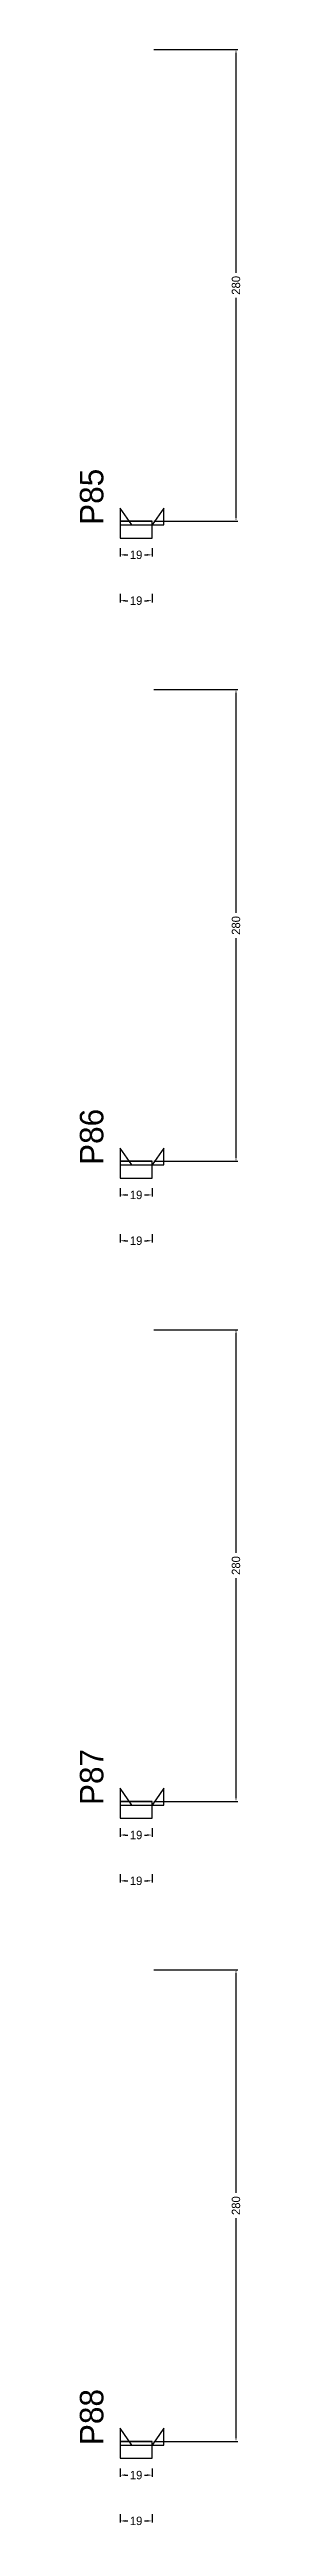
# Model space of a CAD drawing. Header units: centimetres. Extents: x -10500 to 4105, y -36866 to 295.
# Drawn here: x 3976 to 4072, y -31968 to -30498 of the extents above; entities that cross this region are included whole.
import ezdxf

# ---------------------------------------------------------------- set-up
doc = ezdxf.new("R2010")
doc.units = ezdxf.units.CM
for name, color, linetype in [('NOMENCLATURA', 7, 'Continuous'), ('SARR_2.2x10', 60, 'Continuous'), ('SARR_2.2x7', 40, 'Continuous')]:
    doc.layers.add(name, color=color, linetype=linetype)
doc.dimstyles.new('PAINEL-NOVA', dxfattribs={"dimtxt": 5, "dimasz": 3, "dimexe": 1, "dimexo": 1, "dimgap": 1, "dimtad": 1, "dimcen": 2.5, "dimazin": 3, "dimtfac": 1, "dimtmove": 0, "dimatfit": 3})

msp = doc.modelspace()

# ---------------------------------------------------------------- texts
at = {"layer": 'NOMENCLATURA'}
for s, p in [('P85', (3990, -30780)), ('P86', (3990, -31160)), ('P87', (3990, -31540)), ('P88', (3990, -31920))]:
    msp.add_text(s, height=14, rotation=90, dxfattribs=at).set_placement(p)

# ---------------------------------------------------------------- blocks, each defined once
blk = doc.blocks.new('_CLOSEDFILLED')
at = {"color": 0, "linetype": 'BYBLOCK'}
blk.add_solid([(-1, 0.16), (0, 0), (-1, -0.16)], dxfattribs=at)
blk = doc.blocks.new('*D2205')
for p, q in [((4000, -31933.8), (4000, -31938.8)), ((4003, -31937.8), (4004.5, -31937.8)), ((4014.5, -31937.8), (4016, -31937.8)), ((4019, -31933.8), (4019, -31938.8))]:
    blk.add_line(p, q)
at = {"layer": 'Defpoints'}
for p in [(4000, -31932.8), (4000, -31937.8), (4019, -31932.8)]:
    blk.add_point(p, dxfattribs=at)
at = {"layer": 'SARR_2.2x10', "xscale": 3, "yscale": 3, "rotation": 180}
blk.add_blockref('_CLOSEDFILLED', (4000, -31937.8), dxfattribs=at)
at = {"layer": 'SARR_2.2x10', "xscale": 3, "yscale": 3}
blk.add_blockref('_CLOSEDFILLED', (4019, -31937.8), dxfattribs=at)
at = {"layer": 'SARR_2.2x10', "insert": (4009.5, -31937.8), "char_height": 5, "attachment_point": 5}
blk.add_mtext('19', dxfattribs=at)
blk = doc.blocks.new('*D2206')
for p, q in [((4020, -31637.8), (4070, -31637.8)), ((4069, -31770.3), (4069, -31640.8)), ((4069, -31914.8), (4069, -31785.3)), ((4020, -31917.8), (4070, -31917.8))]:
    blk.add_line(p, q)
at = {"layer": 'Defpoints'}
for p in [(4019, -31637.8), (4019, -31917.8), (4069, -31917.8)]:
    blk.add_point(p, dxfattribs=at)
at = {"layer": 'SARR_2.2x10', "xscale": 3, "yscale": 3}
for p, rotation in [((4069, -31637.8), 90), ((4069, -31917.8), 270)]:
    blk.add_blockref('_CLOSEDFILLED', p, dxfattribs=dict(at, rotation=rotation))
at = {"layer": 'SARR_2.2x10', "insert": (4069, -31777.8), "char_height": 5, "attachment_point": 5, "rotation": 90}
blk.add_mtext('280', dxfattribs=at)
blk = doc.blocks.new('*D2207')
for p, q in [((4020, -31637.8), (4070, -31637.8)), ((4069, -31770.3), (4069, -31640.8)), ((4069, -31914.8), (4069, -31785.3)), ((4020, -31917.8), (4070, -31917.8))]:
    blk.add_line(p, q)
at = {"layer": 'Defpoints'}
for p in [(4019, -31637.8), (4019, -31917.8), (4069, -31917.8)]:
    blk.add_point(p, dxfattribs=at)
at = {"layer": 'SARR_2.2x10', "xscale": 3, "yscale": 3}
for p, rotation in [((4069, -31637.8), 90), ((4069, -31917.8), 270)]:
    blk.add_blockref('_CLOSEDFILLED', p, dxfattribs=dict(at, rotation=rotation))
at = {"layer": 'SARR_2.2x10', "insert": (4069, -31777.8), "char_height": 5, "attachment_point": 5, "rotation": 90}
blk.add_mtext('280', dxfattribs=at)
blk = doc.blocks.new('*D2208')
for p, q in [((4020, -31637.8), (4070, -31637.8)), ((4069, -31770.3), (4069, -31640.8)), ((4069, -31914.8), (4069, -31785.3)), ((4020, -31917.8), (4070, -31917.8))]:
    blk.add_line(p, q)
at = {"layer": 'Defpoints'}
for p in [(4019, -31637.8), (4019, -31917.8), (4069, -31917.8)]:
    blk.add_point(p, dxfattribs=at)
at = {"layer": 'SARR_2.2x10', "xscale": 3, "yscale": 3}
for p, rotation in [((4069, -31637.8), 90), ((4069, -31917.8), 270)]:
    blk.add_blockref('_CLOSEDFILLED', p, dxfattribs=dict(at, rotation=rotation))
at = {"layer": 'SARR_2.2x10', "insert": (4069, -31777.8), "char_height": 5, "attachment_point": 5, "rotation": 90}
blk.add_mtext('280', dxfattribs=at)
blk = doc.blocks.new('*D2209')
for p, q in [((4020, -31637.8), (4070, -31637.8)), ((4069, -31770.3), (4069, -31640.8)), ((4069, -31914.8), (4069, -31785.3)), ((4020, -31917.8), (4070, -31917.8))]:
    blk.add_line(p, q)
at = {"layer": 'Defpoints'}
for p in [(4019, -31637.8), (4019, -31917.8), (4069, -31917.8)]:
    blk.add_point(p, dxfattribs=at)
at = {"layer": 'SARR_2.2x10', "xscale": 3, "yscale": 3}
for p, rotation in [((4069, -31637.8), 90), ((4069, -31917.8), 270)]:
    blk.add_blockref('_CLOSEDFILLED', p, dxfattribs=dict(at, rotation=rotation))
at = {"layer": 'SARR_2.2x10', "insert": (4069, -31777.8), "char_height": 5, "attachment_point": 5, "rotation": 90}
blk.add_mtext('280', dxfattribs=at)
blk = doc.blocks.new('*D2210')
for p, q in [((4000, -31961), (4000, -31966)), ((4003, -31965), (4004.5, -31965)), ((4014.5, -31965), (4016, -31965)), ((4019, -31961), (4019, -31966))]:
    blk.add_line(p, q)
at = {"layer": 'Defpoints'}
for p in [(4000, -31960), (4000, -31965), (4019, -31960)]:
    blk.add_point(p, dxfattribs=at)
at = {"layer": 'SARR_2.2x10', "xscale": 3, "yscale": 3, "rotation": 180}
blk.add_blockref('_CLOSEDFILLED', (4000, -31965), dxfattribs=at)
at = {"layer": 'SARR_2.2x10', "xscale": 3, "yscale": 3}
blk.add_blockref('_CLOSEDFILLED', (4019, -31965), dxfattribs=at)
at = {"layer": 'SARR_2.2x10', "insert": (4009.5, -31965), "char_height": 5, "attachment_point": 5}
blk.add_mtext('19', dxfattribs=at)
blk = doc.blocks.new('GRA-E')
at = {"layer": 'SARR_2.2x7'}
blk.add_lwpolyline([(0, 0), (7, 0), (0, 10)], close=True, dxfattribs=at)
blk = doc.blocks.new('GRA-D')
at = {"layer": 'SARR_2.2x7'}
blk.add_lwpolyline([(0, 0), (7, 0), (7, 10)], close=True, dxfattribs=at)
blk = doc.blocks.new('*D2179')
for p, q in [((4000, -31553.8), (4000, -31558.8)), ((4019, -31553.8), (4019, -31558.8)), ((4003, -31557.8), (4004.5, -31557.8)), ((4014.5, -31557.8), (4016, -31557.8))]:
    blk.add_line(p, q)
at = {"layer": 'Defpoints'}
for p in [(4000, -31552.8), (4019, -31552.8), (4000, -31557.8)]:
    blk.add_point(p, dxfattribs=at)
at = {"layer": 'SARR_2.2x10', "xscale": 3, "yscale": 3, "rotation": 180}
blk.add_blockref('_CLOSEDFILLED', (4000, -31557.8), dxfattribs=at)
at = {"layer": 'SARR_2.2x10', "xscale": 3, "yscale": 3}
blk.add_blockref('_CLOSEDFILLED', (4019, -31557.8), dxfattribs=at)
at = {"layer": 'SARR_2.2x10', "insert": (4009.5, -31557.8), "char_height": 5, "attachment_point": 5}
blk.add_mtext('19', dxfattribs=at)
blk = doc.blocks.new('*D2180')
for p, q in [((4020, -31257.8), (4070, -31257.8)), ((4069, -31390.3), (4069, -31260.8)), ((4069, -31534.8), (4069, -31405.3)), ((4020, -31537.8), (4070, -31537.8))]:
    blk.add_line(p, q)
at = {"layer": 'Defpoints'}
for p in [(4019, -31257.8), (4019, -31537.8), (4069, -31537.8)]:
    blk.add_point(p, dxfattribs=at)
at = {"layer": 'SARR_2.2x10', "xscale": 3, "yscale": 3}
for p, rotation in [((4069, -31257.8), 90), ((4069, -31537.8), 270)]:
    blk.add_blockref('_CLOSEDFILLED', p, dxfattribs=dict(at, rotation=rotation))
at = {"layer": 'SARR_2.2x10', "insert": (4069, -31397.8), "char_height": 5, "attachment_point": 5, "rotation": 90}
blk.add_mtext('280', dxfattribs=at)
blk = doc.blocks.new('*D2181')
for p, q in [((4020, -31257.8), (4070, -31257.8)), ((4069, -31390.3), (4069, -31260.8)), ((4069, -31534.8), (4069, -31405.3)), ((4020, -31537.8), (4070, -31537.8))]:
    blk.add_line(p, q)
at = {"layer": 'Defpoints'}
for p in [(4019, -31257.8), (4019, -31537.8), (4069, -31537.8)]:
    blk.add_point(p, dxfattribs=at)
at = {"layer": 'SARR_2.2x10', "xscale": 3, "yscale": 3}
for p, rotation in [((4069, -31257.8), 90), ((4069, -31537.8), 270)]:
    blk.add_blockref('_CLOSEDFILLED', p, dxfattribs=dict(at, rotation=rotation))
at = {"layer": 'SARR_2.2x10', "insert": (4069, -31397.8), "char_height": 5, "attachment_point": 5, "rotation": 90}
blk.add_mtext('280', dxfattribs=at)
blk = doc.blocks.new('*D2182')
for p, q in [((4020, -31257.8), (4070, -31257.8)), ((4069, -31390.3), (4069, -31260.8)), ((4069, -31534.8), (4069, -31405.3)), ((4020, -31537.8), (4070, -31537.8))]:
    blk.add_line(p, q)
at = {"layer": 'Defpoints'}
for p in [(4019, -31257.8), (4019, -31537.8), (4069, -31537.8)]:
    blk.add_point(p, dxfattribs=at)
at = {"layer": 'SARR_2.2x10', "xscale": 3, "yscale": 3}
for p, rotation in [((4069, -31257.8), 90), ((4069, -31537.8), 270)]:
    blk.add_blockref('_CLOSEDFILLED', p, dxfattribs=dict(at, rotation=rotation))
at = {"layer": 'SARR_2.2x10', "insert": (4069, -31397.8), "char_height": 5, "attachment_point": 5, "rotation": 90}
blk.add_mtext('280', dxfattribs=at)
blk = doc.blocks.new('*D2183')
for p, q in [((4020, -31257.8), (4070, -31257.8)), ((4069, -31390.3), (4069, -31260.8)), ((4069, -31534.8), (4069, -31405.3)), ((4020, -31537.8), (4070, -31537.8))]:
    blk.add_line(p, q)
at = {"layer": 'Defpoints'}
for p in [(4019, -31257.8), (4019, -31537.8), (4069, -31537.8)]:
    blk.add_point(p, dxfattribs=at)
at = {"layer": 'SARR_2.2x10', "xscale": 3, "yscale": 3}
for p, rotation in [((4069, -31257.8), 90), ((4069, -31537.8), 270)]:
    blk.add_blockref('_CLOSEDFILLED', p, dxfattribs=dict(at, rotation=rotation))
at = {"layer": 'SARR_2.2x10', "insert": (4069, -31397.8), "char_height": 5, "attachment_point": 5, "rotation": 90}
blk.add_mtext('280', dxfattribs=at)
blk = doc.blocks.new('*D2184')
for p, q in [((4000, -31581), (4000, -31586)), ((4003, -31585), (4004.5, -31585)), ((4014.5, -31585), (4016, -31585)), ((4019, -31581), (4019, -31586))]:
    blk.add_line(p, q)
at = {"layer": 'Defpoints'}
for p in [(4000, -31580), (4000, -31585), (4019, -31580)]:
    blk.add_point(p, dxfattribs=at)
at = {"layer": 'SARR_2.2x10', "xscale": 3, "yscale": 3, "rotation": 180}
blk.add_blockref('_CLOSEDFILLED', (4000, -31585), dxfattribs=at)
at = {"layer": 'SARR_2.2x10', "xscale": 3, "yscale": 3}
blk.add_blockref('_CLOSEDFILLED', (4019, -31585), dxfattribs=at)
at = {"layer": 'SARR_2.2x10', "insert": (4009.5, -31585), "char_height": 5, "attachment_point": 5}
blk.add_mtext('19', dxfattribs=at)
blk = doc.blocks.new('*D2153')
for p, q in [((4000, -31173.8), (4000, -31178.8)), ((4019, -31173.8), (4019, -31178.8)), ((4003, -31177.8), (4004.5, -31177.8)), ((4014.5, -31177.8), (4016, -31177.8))]:
    blk.add_line(p, q)
at = {"layer": 'Defpoints'}
for p in [(4000, -31172.8), (4019, -31172.8), (4000, -31177.8)]:
    blk.add_point(p, dxfattribs=at)
at = {"layer": 'SARR_2.2x10', "xscale": 3, "yscale": 3, "rotation": 180}
blk.add_blockref('_CLOSEDFILLED', (4000, -31177.8), dxfattribs=at)
at = {"layer": 'SARR_2.2x10', "xscale": 3, "yscale": 3}
blk.add_blockref('_CLOSEDFILLED', (4019, -31177.8), dxfattribs=at)
at = {"layer": 'SARR_2.2x10', "insert": (4009.5, -31177.8), "char_height": 5, "attachment_point": 5}
blk.add_mtext('19', dxfattribs=at)
blk = doc.blocks.new('*D2154')
for p, q in [((4020, -30877.8), (4070, -30877.8)), ((4069, -31010.3), (4069, -30880.8)), ((4069, -31154.8), (4069, -31025.3)), ((4020, -31157.8), (4070, -31157.8))]:
    blk.add_line(p, q)
at = {"layer": 'Defpoints'}
for p in [(4019, -30877.8), (4019, -31157.8), (4069, -31157.8)]:
    blk.add_point(p, dxfattribs=at)
at = {"layer": 'SARR_2.2x10', "xscale": 3, "yscale": 3}
for p, rotation in [((4069, -30877.8), 90), ((4069, -31157.8), 270)]:
    blk.add_blockref('_CLOSEDFILLED', p, dxfattribs=dict(at, rotation=rotation))
at = {"layer": 'SARR_2.2x10', "insert": (4069, -31017.8), "char_height": 5, "attachment_point": 5, "rotation": 90}
blk.add_mtext('280', dxfattribs=at)
blk = doc.blocks.new('*D2155')
for p, q in [((4020, -30877.8), (4070, -30877.8)), ((4069, -31010.3), (4069, -30880.8)), ((4069, -31154.8), (4069, -31025.3)), ((4020, -31157.8), (4070, -31157.8))]:
    blk.add_line(p, q)
at = {"layer": 'Defpoints'}
for p in [(4019, -30877.8), (4019, -31157.8), (4069, -31157.8)]:
    blk.add_point(p, dxfattribs=at)
at = {"layer": 'SARR_2.2x10', "xscale": 3, "yscale": 3}
for p, rotation in [((4069, -30877.8), 90), ((4069, -31157.8), 270)]:
    blk.add_blockref('_CLOSEDFILLED', p, dxfattribs=dict(at, rotation=rotation))
at = {"layer": 'SARR_2.2x10', "insert": (4069, -31017.8), "char_height": 5, "attachment_point": 5, "rotation": 90}
blk.add_mtext('280', dxfattribs=at)
blk = doc.blocks.new('*D2156')
for p, q in [((4020, -30877.8), (4070, -30877.8)), ((4069, -31010.3), (4069, -30880.8)), ((4069, -31154.8), (4069, -31025.3)), ((4020, -31157.8), (4070, -31157.8))]:
    blk.add_line(p, q)
at = {"layer": 'Defpoints'}
for p in [(4019, -30877.8), (4019, -31157.8), (4069, -31157.8)]:
    blk.add_point(p, dxfattribs=at)
at = {"layer": 'SARR_2.2x10', "xscale": 3, "yscale": 3}
for p, rotation in [((4069, -30877.8), 90), ((4069, -31157.8), 270)]:
    blk.add_blockref('_CLOSEDFILLED', p, dxfattribs=dict(at, rotation=rotation))
at = {"layer": 'SARR_2.2x10', "insert": (4069, -31017.8), "char_height": 5, "attachment_point": 5, "rotation": 90}
blk.add_mtext('280', dxfattribs=at)
blk = doc.blocks.new('*D2157')
for p, q in [((4020, -30877.8), (4070, -30877.8)), ((4069, -31010.3), (4069, -30880.8)), ((4069, -31154.8), (4069, -31025.3)), ((4020, -31157.8), (4070, -31157.8))]:
    blk.add_line(p, q)
at = {"layer": 'Defpoints'}
for p in [(4019, -30877.8), (4019, -31157.8), (4069, -31157.8)]:
    blk.add_point(p, dxfattribs=at)
at = {"layer": 'SARR_2.2x10', "xscale": 3, "yscale": 3}
for p, rotation in [((4069, -30877.8), 90), ((4069, -31157.8), 270)]:
    blk.add_blockref('_CLOSEDFILLED', p, dxfattribs=dict(at, rotation=rotation))
at = {"layer": 'SARR_2.2x10', "insert": (4069, -31017.8), "char_height": 5, "attachment_point": 5, "rotation": 90}
blk.add_mtext('280', dxfattribs=at)
blk = doc.blocks.new('*D2158')
for p, q in [((4000, -31201), (4000, -31206)), ((4019, -31201), (4019, -31206)), ((4003, -31205), (4004.5, -31205)), ((4014.5, -31205), (4016, -31205))]:
    blk.add_line(p, q)
at = {"layer": 'Defpoints'}
for p in [(4000, -31200), (4019, -31200), (4000, -31205)]:
    blk.add_point(p, dxfattribs=at)
at = {"layer": 'SARR_2.2x10', "xscale": 3, "yscale": 3, "rotation": 180}
blk.add_blockref('_CLOSEDFILLED', (4000, -31205), dxfattribs=at)
at = {"layer": 'SARR_2.2x10', "xscale": 3, "yscale": 3}
blk.add_blockref('_CLOSEDFILLED', (4019, -31205), dxfattribs=at)
at = {"layer": 'SARR_2.2x10', "insert": (4009.5, -31205), "char_height": 5, "attachment_point": 5}
blk.add_mtext('19', dxfattribs=at)
blk = doc.blocks.new('*D2127')
for p, q in [((4000, -30793.8), (4000, -30798.8)), ((4003, -30797.8), (4004.5, -30797.8)), ((4014.5, -30797.8), (4016, -30797.8)), ((4019, -30793.8), (4019, -30798.8))]:
    blk.add_line(p, q)
at = {"layer": 'Defpoints'}
for p in [(4000, -30792.8), (4000, -30797.8), (4019, -30792.8)]:
    blk.add_point(p, dxfattribs=at)
at = {"layer": 'SARR_2.2x10', "xscale": 3, "yscale": 3, "rotation": 180}
blk.add_blockref('_CLOSEDFILLED', (4000, -30797.8), dxfattribs=at)
at = {"layer": 'SARR_2.2x10', "xscale": 3, "yscale": 3}
blk.add_blockref('_CLOSEDFILLED', (4019, -30797.8), dxfattribs=at)
at = {"layer": 'SARR_2.2x10', "insert": (4009.5, -30797.8), "char_height": 5, "attachment_point": 5}
blk.add_mtext('19', dxfattribs=at)
blk = doc.blocks.new('*D2128')
for p, q in [((4020, -30497.8), (4070, -30497.8)), ((4069, -30630.3), (4069, -30500.8)), ((4069, -30774.8), (4069, -30645.3)), ((4020, -30777.8), (4070, -30777.8))]:
    blk.add_line(p, q)
at = {"layer": 'Defpoints'}
for p in [(4019, -30497.8), (4019, -30777.8), (4069, -30777.8)]:
    blk.add_point(p, dxfattribs=at)
at = {"layer": 'SARR_2.2x10', "xscale": 3, "yscale": 3}
for p, rotation in [((4069, -30497.8), 90), ((4069, -30777.8), 270)]:
    blk.add_blockref('_CLOSEDFILLED', p, dxfattribs=dict(at, rotation=rotation))
at = {"layer": 'SARR_2.2x10', "insert": (4069, -30637.8), "char_height": 5, "attachment_point": 5, "rotation": 90}
blk.add_mtext('280', dxfattribs=at)
blk = doc.blocks.new('*D2129')
for p, q in [((4020, -30497.8), (4070, -30497.8)), ((4069, -30630.3), (4069, -30500.8)), ((4069, -30774.8), (4069, -30645.3)), ((4020, -30777.8), (4070, -30777.8))]:
    blk.add_line(p, q)
at = {"layer": 'Defpoints'}
for p in [(4019, -30497.8), (4019, -30777.8), (4069, -30777.8)]:
    blk.add_point(p, dxfattribs=at)
at = {"layer": 'SARR_2.2x10', "xscale": 3, "yscale": 3}
for p, rotation in [((4069, -30497.8), 90), ((4069, -30777.8), 270)]:
    blk.add_blockref('_CLOSEDFILLED', p, dxfattribs=dict(at, rotation=rotation))
at = {"layer": 'SARR_2.2x10', "insert": (4069, -30637.8), "char_height": 5, "attachment_point": 5, "rotation": 90}
blk.add_mtext('280', dxfattribs=at)
blk = doc.blocks.new('*D2130')
for p, q in [((4020, -30497.8), (4070, -30497.8)), ((4069, -30630.3), (4069, -30500.8)), ((4069, -30774.8), (4069, -30645.3)), ((4020, -30777.8), (4070, -30777.8))]:
    blk.add_line(p, q)
at = {"layer": 'Defpoints'}
for p in [(4019, -30497.8), (4019, -30777.8), (4069, -30777.8)]:
    blk.add_point(p, dxfattribs=at)
at = {"layer": 'SARR_2.2x10', "xscale": 3, "yscale": 3}
for p, rotation in [((4069, -30497.8), 90), ((4069, -30777.8), 270)]:
    blk.add_blockref('_CLOSEDFILLED', p, dxfattribs=dict(at, rotation=rotation))
at = {"layer": 'SARR_2.2x10', "insert": (4069, -30637.8), "char_height": 5, "attachment_point": 5, "rotation": 90}
blk.add_mtext('280', dxfattribs=at)
blk = doc.blocks.new('*D2131')
for p, q in [((4020, -30497.8), (4070, -30497.8)), ((4069, -30630.3), (4069, -30500.8)), ((4069, -30774.8), (4069, -30645.3)), ((4020, -30777.8), (4070, -30777.8))]:
    blk.add_line(p, q)
at = {"layer": 'Defpoints'}
for p in [(4019, -30497.8), (4019, -30777.8), (4069, -30777.8)]:
    blk.add_point(p, dxfattribs=at)
at = {"layer": 'SARR_2.2x10', "xscale": 3, "yscale": 3}
for p, rotation in [((4069, -30497.8), 90), ((4069, -30777.8), 270)]:
    blk.add_blockref('_CLOSEDFILLED', p, dxfattribs=dict(at, rotation=rotation))
at = {"layer": 'SARR_2.2x10', "insert": (4069, -30637.8), "char_height": 5, "attachment_point": 5, "rotation": 90}
blk.add_mtext('280', dxfattribs=at)
blk = doc.blocks.new('*D2132')
for p, q in [((4000, -30821), (4000, -30826)), ((4019, -30821), (4019, -30826)), ((4003, -30825), (4004.5, -30825)), ((4014.5, -30825), (4016, -30825))]:
    blk.add_line(p, q)
at = {"layer": 'Defpoints'}
for p in [(4000, -30820), (4019, -30820), (4000, -30825)]:
    blk.add_point(p, dxfattribs=at)
at = {"layer": 'SARR_2.2x10', "xscale": 3, "yscale": 3, "rotation": 180}
blk.add_blockref('_CLOSEDFILLED', (4000, -30825), dxfattribs=at)
at = {"layer": 'SARR_2.2x10', "xscale": 3, "yscale": 3}
blk.add_blockref('_CLOSEDFILLED', (4019, -30825), dxfattribs=at)
at = {"layer": 'SARR_2.2x10', "insert": (4009.5, -30825), "char_height": 5, "attachment_point": 5}
blk.add_mtext('19', dxfattribs=at)

# ---------------------------------------------------------------- dimensions: what is measured, and where the dimension line sits
at = {"layer": 'SARR_2.2x10'}
for base, p1, p2, picture, middle in [((4069, -30777.8), (4019, -30777.8), (4019, -30497.8), '*D2128', (4069, -30637.8)), ((4069, -30777.8), (4019, -30777.8), (4019, -30497.8), '*D2129', (4069, -30637.8)), ((4069, -30777.8), (4019, -30777.8), (4019, -30497.8), '*D2130', (4069, -30637.8)), ((4069, -30777.8), (4019, -30777.8), (4019, -30497.8), '*D2131', (4069, -30637.8)), ((4069, -31157.8), (4019, -31157.8), (4019, -30877.8), '*D2154', (4069, -31017.8)), ((4069, -31157.8), (4019, -31157.8), (4019, -30877.8), '*D2155', (4069, -31017.8)), ((4069, -31157.8), (4019, -31157.8), (4019, -30877.8), '*D2156', (4069, -31017.8)), ((4069, -31157.8), (4019, -31157.8), (4019, -30877.8), '*D2157', (4069, -31017.8)), ((4069, -31537.8), (4019, -31537.8), (4019, -31257.8), '*D2180', (4069, -31397.8)), ((4069, -31537.8), (4019, -31537.8), (4019, -31257.8), '*D2181', (4069, -31397.8)), ((4069, -31537.8), (4019, -31537.8), (4019, -31257.8), '*D2182', (4069, -31397.8)), ((4069, -31537.8), (4019, -31537.8), (4019, -31257.8), '*D2183', (4069, -31397.8)), ((4069, -31917.8), (4019, -31917.8), (4019, -31637.8), '*D2206', (4069, -31777.8)), ((4069, -31917.8), (4019, -31917.8), (4019, -31637.8), '*D2207', (4069, -31777.8)), ((4069, -31917.8), (4019, -31917.8), (4019, -31637.8), '*D2208', (4069, -31777.8)), ((4069, -31917.8), (4019, -31917.8), (4019, -31637.8), '*D2209', (4069, -31777.8))]:
    dim = msp.add_linear_dim(base=base, p1=p1, p2=p2, angle=90, dimstyle='PAINEL-NOVA', dxfattribs=at)
    dim.commit()
    dim.dimension.update_dxf_attribs({"geometry": picture, "text_midpoint": middle})
for base, p1, p2, picture, middle in [((4000, -30797.8), (4000, -30792.8), (4019, -30792.8), '*D2127', (4009.5, -30797.8)), ((4000, -30825), (4000, -30820), (4019, -30820), '*D2132', (4009.5, -30825)), ((4000, -31177.8), (4000, -31172.8), (4019, -31172.8), '*D2153', (4009.5, -31177.8)), ((4000, -31205), (4000, -31200), (4019, -31200), '*D2158', (4009.5, -31205)), ((4000, -31557.8), (4000, -31552.8), (4019, -31552.8), '*D2179', (4009.5, -31557.8)), ((4000, -31585), (4000, -31580), (4019, -31580), '*D2184', (4009.5, -31585)), ((4000, -31937.8), (4000, -31932.8), (4019, -31932.8), '*D2205', (4009.5, -31937.8)), ((4000, -31965), (4000, -31960), (4019, -31960), '*D2210', (4009.5, -31965))]:
    dim = msp.add_linear_dim(base=base, p1=p1, p2=p2, dimstyle='PAINEL-NOVA', dxfattribs=at)
    dim.commit()
    dim.dimension.update_dxf_attribs({"geometry": picture, "text_midpoint": middle})

# ---------------------------------------------------------------- linework, layer by layer
at = {"layer": 'SARR_2.2x10'}
for p, q in [((4019, -30777.8), (4000, -30777.8)), ((4000, -30777.8), (4000, -30787.8)), ((4000, -30787.8), (4019, -30787.8)), ((4019, -30787.8), (4019, -30777.8)), ((4019, -31157.8), (4000, -31157.8)), ((4000, -31157.8), (4000, -31167.8)), ((4019, -31167.8), (4019, -31157.8)), ((4000, -31167.8), (4019, -31167.8)), ((4019, -31537.8), (4000, -31537.8)), ((4000, -31537.8), (4000, -31547.8)), ((4019, -31547.8), (4019, -31537.8)), ((4000, -31547.8), (4019, -31547.8)), ((4019, -31917.8), (4000, -31917.8)), ((4000, -31917.8), (4000, -31927.8)), ((4019, -31927.8), (4019, -31917.8)), ((4000, -31927.8), (4019, -31927.8))]:
    msp.add_line(p, q, dxfattribs=at)
at = {"layer": 'SARR_2.2x7'}
for p, q in [((4019, -30777.8), (4000, -30777.8)), ((4000, -30777.8), (4000, -30780)), ((4000, -30777.8), (4007, -30777.8)), ((4000, -30777.8), (4007, -30777.8)), ((4000, -30777.8), (4007, -30777.8)), ((4000, -30777.8), (4007, -30777.8)), ((4000, -30780), (4019, -30780)), ((4007, -30777.8), (4019, -30777.8)), ((4007, -30777.8), (4019, -30777.8)), ((4007, -30777.8), (4019, -30777.8)), ((4007, -30777.8), (4019, -30777.8)), ((4019, -30780), (4019, -30777.8)), ((4019, -31157.8), (4000, -31157.8)), ((4000, -31157.8), (4000, -31160)), ((4000, -31157.8), (4007, -31157.8)), ((4000, -31157.8), (4007, -31157.8)), ((4000, -31157.8), (4007, -31157.8)), ((4000, -31157.8), (4007, -31157.8)), ((4007, -31157.8), (4019, -31157.8)), ((4007, -31157.8), (4019, -31157.8)), ((4007, -31157.8), (4019, -31157.8)), ((4007, -31157.8), (4019, -31157.8)), ((4019, -31160), (4019, -31157.8)), ((4000, -31160), (4019, -31160)), ((4019, -31537.8), (4000, -31537.8)), ((4000, -31537.8), (4000, -31540)), ((4000, -31537.8), (4007, -31537.8)), ((4000, -31537.8), (4007, -31537.8)), ((4000, -31537.8), (4007, -31537.8)), ((4000, -31537.8), (4007, -31537.8)), ((4000, -31540), (4019, -31540)), ((4007, -31537.8), (4019, -31537.8)), ((4007, -31537.8), (4019, -31537.8)), ((4007, -31537.8), (4019, -31537.8)), ((4007, -31537.8), (4019, -31537.8)), ((4019, -31540), (4019, -31537.8)), ((4019, -31917.8), (4000, -31917.8)), ((4000, -31917.8), (4000, -31920)), ((4000, -31917.8), (4007, -31917.8)), ((4000, -31917.8), (4007, -31917.8)), ((4000, -31917.8), (4007, -31917.8)), ((4000, -31917.8), (4007, -31917.8)), ((4000, -31920), (4019, -31920)), ((4007, -31917.8), (4019, -31917.8)), ((4007, -31917.8), (4019, -31917.8)), ((4007, -31917.8), (4019, -31917.8)), ((4007, -31917.8), (4019, -31917.8)), ((4019, -31920), (4019, -31917.8))]:
    msp.add_line(p, q, dxfattribs=at)

# ---------------------------------------------------------------- block references
for name, p in [('GRA-E', (4000, -30780)), ('GRA-D', (4019, -30780)), ('GRA-E', (4000, -31160)), ('GRA-D', (4019, -31160)), ('GRA-E', (4000, -31540)), ('GRA-D', (4019, -31540)), ('GRA-E', (4000, -31920)), ('GRA-D', (4019, -31920))]:
    msp.add_blockref(name, p, dxfattribs=at)

msp.set_redraw_order([(e.dxf.handle, doc.entitydb.next_handle()) for e in msp.query("TEXT MTEXT ATTDEF DIMENSION ARC_DIMENSION")])  # texts and dimensions are drawn at this point

doc.saveas('drawing.dxf')
